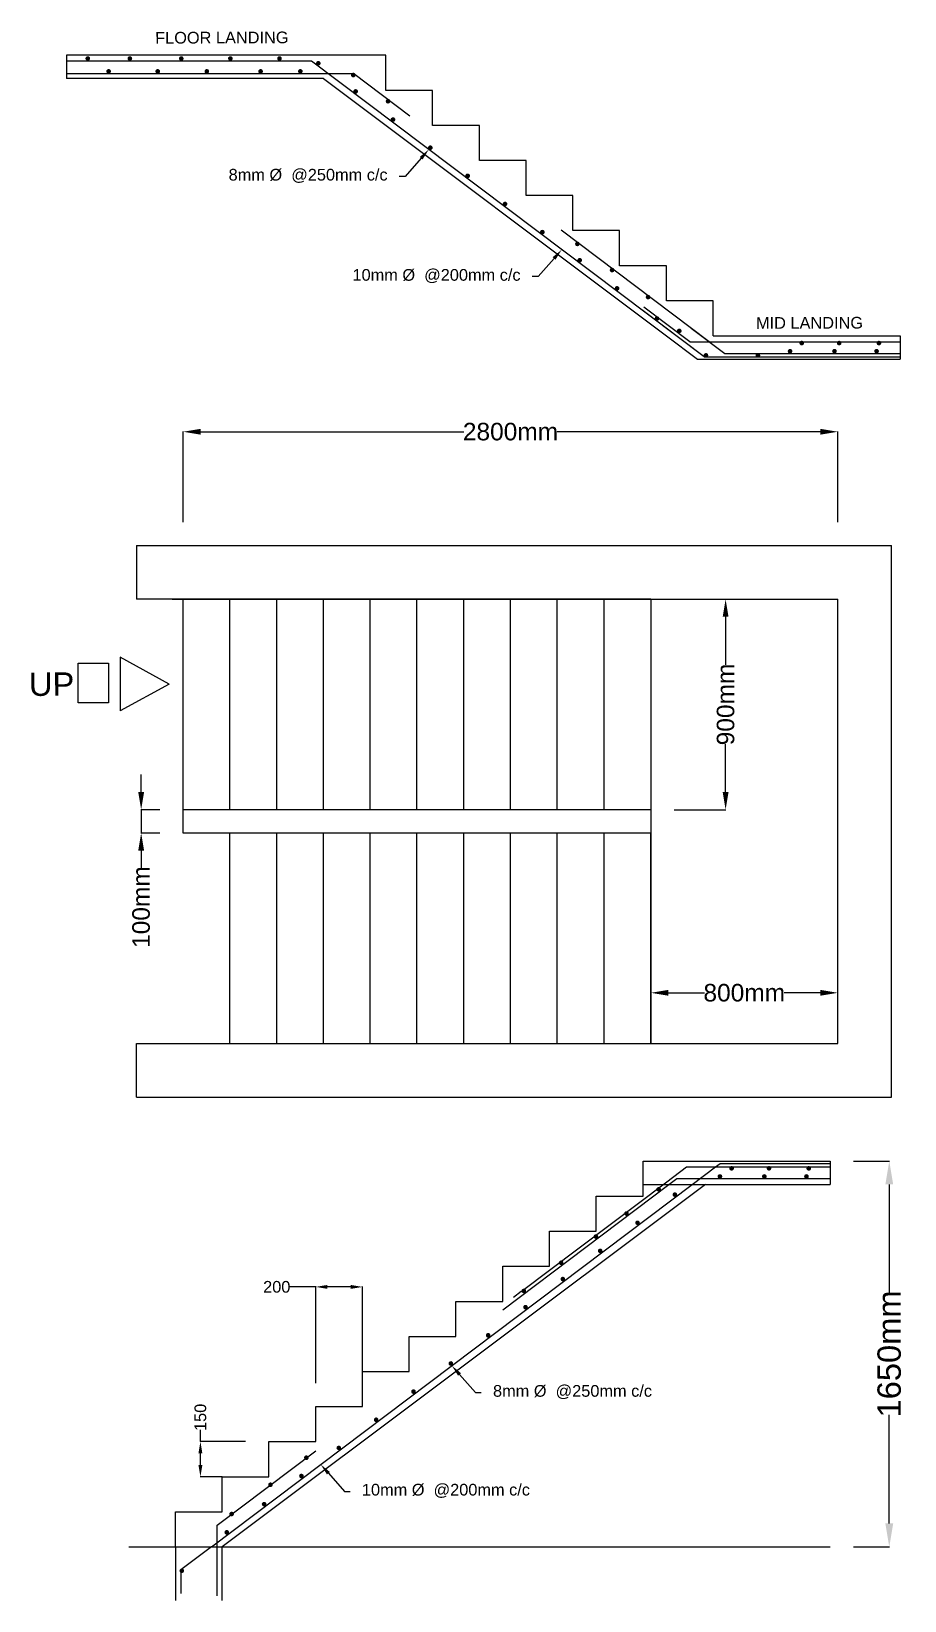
# Model space of a CAD drawing. Header units: millimetres. Extents: x 0 to 454357, y 0 to 194260.
# Drawn here: x 164710 to 168446, y 150290 to 157002 of the extents above; entities that cross this region are included whole.
import ezdxf
from ezdxf import colors
from ezdxf.entities.mleader import LeaderData, LeaderLine
from ezdxf.math import Vec2, Vec3

# ---------------------------------------------------------------- set-up
doc = ezdxf.new("R2010")
doc.units = ezdxf.units.MM
doc.styles.get("Standard").update_dxf_attribs({"font": 'arial.ttf'})
doc.dimstyles.new('ISO-25', dxfattribs={"dimtxt": 100, "dimasz": 100, "dimexe": 1.25, "dimexo": 100, "dimgap": 1, "dimtad": 0, "dimdec": 0, "dimtxsty": 'Standard', "dimcen": 2.5, "dimadec": 0, "dimazin": 0, "dimtfac": 1, "dimtdec": 0, "dimtmove": 0, "dimatfit": 3, "dimfxl": 1, "dimarcsym": 0})

msp = doc.modelspace()

# ---------------------------------------------------------------- texts
for s, height, p in [('FLOOR LANDING', 50, (165240, 156950)), ('MID LANDING', 50, (167810, 155730)), ('UP', 100, (164700, 154160))]:
    msp.add_text(s, height=height, rotation=0.17556).set_placement(p)

# ---------------------------------------------------------------- blocks, each defined once
blk = doc.blocks.new('*D87')
at = {"color": 0, "lineweight": -2, "transparency": 16777216}
for p, q in [((167359.8, 152773.3), (167359.8, 152891.2)), ((167434.8, 152890), (167589.6, 152890)), ((168084.8, 152890), (167930, 152890)), ((168159.8, 152773.3), (168159.8, 152891.2))]:
    blk.add_line(p, q, dxfattribs=at)
at = {"color": 0, "transparency": 16777216}
for points in [[(167434.8, 152902.5), (167434.8, 152877.5), (167359.8, 152890)], [(168084.8, 152902.5), (168084.8, 152877.5), (168159.8, 152890)]]:
    blk.add_solid(points, dxfattribs=at)
at = {"layer": 'Defpoints', "color": 0, "transparency": 16777216}
for p in [(168159.8, 152890), (167359.8, 152673.3), (168159.8, 152673.3)]:
    blk.add_point(p, dxfattribs=at)
at = {"color": 0, "transparency": 16777216, "insert": (167759.8, 152890), "char_height": 75, "attachment_point": 5}
blk.add_mtext('800mm', dxfattribs=at)
blk = doc.blocks.new('*D88')
at = {"color": 0, "lineweight": -2, "transparency": 16777216}
for p, q in [((165180, 153748.3), (165180, 153823.3)), ((165259.8, 153673.3), (165178.8, 153673.3)), ((165180, 153673.3), (165180, 153573.3)), ((165259.8, 153573.3), (165178.8, 153573.3)), ((165180, 153498.3), (165180, 153423.3))]:
    blk.add_line(p, q, dxfattribs=at)
at = {"color": 0, "transparency": 16777216}
for points in [[(165167.5, 153748.3), (165192.5, 153748.3), (165180, 153673.3)], [(165167.5, 153498.3), (165192.5, 153498.3), (165180, 153573.3)]]:
    blk.add_solid(points, dxfattribs=at)
at = {"layer": 'Defpoints', "color": 0, "transparency": 16777216}
for p in [(165359.8, 153673.3), (165180, 153573.3), (165359.8, 153573.3)]:
    blk.add_point(p, dxfattribs=at)
at = {"color": 0, "transparency": 16777216, "insert": (165180, 153256.7), "char_height": 75, "attachment_point": 5, "rotation": 90}
blk.add_mtext('100mm', dxfattribs=at)
blk = doc.blocks.new('*D89')
at = {"color": 0, "lineweight": -2, "transparency": 16777216}
for p, q in [((167459.8, 154573.3), (167681.3, 154573.3)), ((167680, 154498.3), (167680, 154293.5)), ((167680, 153748.3), (167680, 153953.2)), ((167459.8, 153673.3), (167681.3, 153673.3))]:
    blk.add_line(p, q, dxfattribs=at)
at = {"color": 0, "transparency": 16777216}
for points in [[(167667.5, 154498.3), (167692.5, 154498.3), (167680, 154573.3)], [(167667.5, 153748.3), (167692.5, 153748.3), (167680, 153673.3)]]:
    blk.add_solid(points, dxfattribs=at)
at = {"layer": 'Defpoints', "color": 0, "transparency": 16777216}
for p in [(167359.8, 154573.3), (167680, 154573.3), (167359.8, 153673.3)]:
    blk.add_point(p, dxfattribs=at)
at = {"color": 0, "transparency": 16777216, "insert": (167680, 154123.3), "char_height": 75, "attachment_point": 5, "rotation": 90}
blk.add_mtext('900mm', dxfattribs=at)
blk = doc.blocks.new('*D90')
at = {"color": 0, "lineweight": -2, "transparency": 16777216}
for p, q in [((165359.8, 154903.3), (165359.8, 155291.2)), ((165434.8, 155290), (166559.9, 155290)), ((168084.8, 155290), (166959.7, 155290)), ((168159.8, 154903.3), (168159.8, 155291.2))]:
    blk.add_line(p, q, dxfattribs=at)
at = {"color": 0, "transparency": 16777216}
for points in [[(165434.8, 155302.5), (165434.8, 155277.5), (165359.8, 155290)], [(168084.8, 155302.5), (168084.8, 155277.5), (168159.8, 155290)]]:
    blk.add_solid(points, dxfattribs=at)
at = {"layer": 'Defpoints', "color": 0, "transparency": 16777216}
for p in [(165359.8, 155290), (165359.8, 154803.3), (168159.8, 154803.3)]:
    blk.add_point(p, dxfattribs=at)
at = {"color": 0, "transparency": 16777216, "insert": (166759.8, 155290), "char_height": 75, "attachment_point": 5}
blk.add_mtext('2800mm', dxfattribs=at)
blk = doc.blocks.new('*D91')
at = {"color": 0, "lineweight": -2, "transparency": 16777216}
for p, q in [((168226.7, 152170.2), (168381.3, 152170.2)), ((168380, 152070.2), (168380, 151605.9)), ((168380, 150620.2), (168380, 151084.6)), ((168226.7, 150520.2), (168381.3, 150520.2))]:
    blk.add_line(p, q, dxfattribs=at)
at = {"color": 0, "transparency": 16777216}
for points in [[(168363.3, 152070.2), (168396.7, 152070.2), (168380, 152170.2)], [(168363.3, 150620.2), (168396.7, 150620.2), (168380, 150520.2)]]:
    blk.add_solid(points, dxfattribs=at)
at = {"layer": 'Defpoints', "color": 0, "transparency": 16777216}
for p in [(168126.7, 152170.2), (168126.7, 150520.2), (168380, 150520.2)]:
    blk.add_point(p, dxfattribs=at)
at = {"color": 0, "transparency": 16777216, "insert": (168380, 151345.2), "char_height": 100, "attachment_point": 5, "rotation": 90}
blk.add_mtext('1650mm', dxfattribs=at)
blk = doc.blocks.new('*D92')
at = {"color": 0, "lineweight": -2, "transparency": 16777216}
for p, q in [((165626.7, 150970.2), (165432.2, 150970.2)), ((165433.5, 150970.2), (165433.5, 151020.2)), ((165433.5, 150870.2), (165433.5, 150920.2)), ((165526.7, 150820.2), (165432.2, 150820.2))]:
    blk.add_line(p, q, dxfattribs=at)
at = {"color": 0, "transparency": 16777216}
for points in [[(165425.1, 150920.2), (165441.8, 150920.2), (165433.5, 150970.2)], [(165425.1, 150870.2), (165441.8, 150870.2), (165433.5, 150820.2)]]:
    blk.add_solid(points, dxfattribs=at)
at = {"layer": 'Defpoints', "color": 0, "transparency": 16777216}
for p in [(165433.5, 150970.2), (165726.7, 150970.2), (165626.7, 150820.2)]:
    blk.add_point(p, dxfattribs=at)
at = {"color": 0, "transparency": 16777216, "insert": (165433.5, 151074), "char_height": 50, "attachment_point": 5, "rotation": 90}
blk.add_mtext('150', dxfattribs=at)
blk = doc.blocks.new('*D93')
at = {"color": 0, "lineweight": -2, "transparency": 16777216}
for p, q in [((165926.7, 151632.1), (165816.6, 151632.1)), ((165926.7, 151220.2), (165926.7, 151633.3)), ((166076.7, 151632.1), (165976.7, 151632.1)), ((166126.7, 151220.2), (166126.7, 151633.3))]:
    blk.add_line(p, q, dxfattribs=at)
at = {"color": 0, "transparency": 16777216}
for points in [[(165976.7, 151640.4), (165976.7, 151623.7), (165926.7, 151632.1)], [(166076.7, 151640.4), (166076.7, 151623.7), (166126.7, 151632.1)]]:
    blk.add_solid(points, dxfattribs=at)
at = {"layer": 'Defpoints', "color": 0, "transparency": 16777216}
for p in [(166126.7, 151632.1), (165926.7, 151120.2), (166126.7, 151120.2)]:
    blk.add_point(p, dxfattribs=at)
at = {"color": 0, "transparency": 16777216, "insert": (165760, 151632.1), "char_height": 50, "attachment_point": 5}
blk.add_mtext('200', dxfattribs=at)

# ---------------------------------------------------------------- dimensions: what is measured, and where the dimension line sits
for base, p1, p2, picture, middle in [((165359.8, 155290), (168159.8, 154803.3), (165359.8, 154803.3), '*D90', (166759.8, 155290)), ((168159.8, 152890), (167359.8, 152673.3), (168159.8, 152673.3), '*D87', (167759.8, 152890))]:
    dim = msp.add_linear_dim(base=base, p1=p1, p2=p2, text='<>mm', dimstyle='ISO-25', override={"dimtxt": 75, "dimasz": 75})
    dim.commit()
    dim.dimension.update_dxf_attribs({"geometry": picture, "text_midpoint": middle})
for base, p1, p2, picture, middle in [((167680, 154573.3), (167359.8, 153673.3), (167359.8, 154573.3), '*D89', (167680, 154123.3)), ((165180, 153573.3), (165359.8, 153673.3), (165359.8, 153573.3), '*D88', (165180, 153256.7))]:
    dim = msp.add_linear_dim(base=base, p1=p1, p2=p2, angle=270, text='<>mm', dimstyle='ISO-25', override={"dimtxt": 75, "dimasz": 75})
    dim.commit()
    dim.dimension.update_dxf_attribs({"geometry": picture, "text_midpoint": middle})
dim = msp.add_linear_dim(base=(168380, 150520.2), p1=(168126.7, 152170.2), p2=(168126.7, 150520.2), angle=90, text='<>mm', dimstyle='ISO-25')
dim.commit()
dim.dimension.update_dxf_attribs({"geometry": '*D91', "text_midpoint": (168380, 151345.2)})
dim = msp.add_linear_dim(base=(166126.7, 151632.1), p1=(165926.7, 151120.2), p2=(166126.7, 151120.2), dimstyle='ISO-25', override={"dimtxt": 50, "dimasz": 50})
dim.commit()
dim.dimension.update_dxf_attribs({"geometry": '*D93', "text_midpoint": (165760, 151632.1), "dimtype": 160})
dim = msp.add_linear_dim(base=(165433.5, 150970.2), p1=(165626.7, 150820.2), p2=(165726.7, 150970.2), angle=90, dimstyle='ISO-25', override={"dimtxt": 50, "dimasz": 50})
dim.commit()
dim.dimension.update_dxf_attribs({"geometry": '*D92', "text_midpoint": (165433.5, 151074), "dimtype": 160})

# ---------------------------------------------------------------- hatches: boundary and pattern name
h = msp.add_hatch(color=256)
h.dxf.hatch_style = 1
h.paths.add_polyline_path([(164943.7, 156892.5, -1), (164959.7, 156880.4, -1)])
h = msp.add_hatch(color=256)
h.dxf.hatch_style = 1
h.paths.add_polyline_path([(165123.7, 156892.5, -1), (165139.7, 156880.4, -1)])
h = msp.add_hatch(color=256)
h.dxf.hatch_style = 1
h.paths.add_polyline_path([(165343.7, 156892.5, -1), (165359.7, 156880.4, -1)])
h = msp.add_hatch(color=256)
h.dxf.hatch_style = 1
h.paths.add_polyline_path([(165553.7, 156892.5, -1), (165569.7, 156880.4, -1)])
h = msp.add_hatch(color=256)
h.dxf.hatch_style = 1
h.paths.add_polyline_path([(165763.7, 156892.5, -1), (165779.7, 156880.4, -1)])
h = msp.add_hatch(color=256)
h.dxf.hatch_style = 1
h.paths.add_polyline_path([(165929.8, 156872, -1), (165945.8, 156860, -1)])
h = msp.add_hatch(color=256)
h.dxf.hatch_style = 1
h.paths.add_polyline_path([(165032.9, 156837.5, -1), (165048.9, 156825.4, -1)])
h = msp.add_hatch(color=256)
h.dxf.hatch_style = 1
h.paths.add_polyline_path([(165242.9, 156837.5, -1), (165258.9, 156825.4, -1)])
h = msp.add_hatch(color=256)
h.dxf.hatch_style = 1
h.paths.add_polyline_path([(165452.9, 156837.5, -1), (165468.9, 156825.4, -1)])
h = msp.add_hatch(color=256)
h.dxf.hatch_style = 1
h.paths.add_polyline_path([(165682.9, 156837.5, -1), (165698.9, 156825.4, -1)])
h = msp.add_hatch(color=256)
h.dxf.hatch_style = 1
h.paths.add_polyline_path([(165852.9, 156837.5, -1), (165868.9, 156825.4, -1)])
h = msp.add_hatch(color=256)
h.dxf.hatch_style = 1
h.paths.add_polyline_path([(166079.5, 156821.5, -1), (166095.5, 156809.5, -1)])
h = msp.add_hatch(color=256)
h.dxf.hatch_style = 1
h.paths.add_polyline_path([(166089.5, 156751.7, -1), (166105.5, 156739.6, -1)])
h = msp.add_hatch(color=256)
h.dxf.hatch_style = 1
h.paths.add_polyline_path([(166228, 156709.6, -1), (166244, 156697.6, -1)])
h = msp.add_hatch(color=256)
h.dxf.hatch_style = 1
h.paths.add_polyline_path([(166249.3, 156631.3, -1), (166265.2, 156619.3, -1)])
h = msp.add_hatch(color=256)
h.dxf.hatch_style = 1
h.paths.add_polyline_path([(166409, 156510.9, -1), (166425, 156498.9, -1)])
h = msp.add_hatch(color=256)
h.dxf.hatch_style = 1
h.paths.add_polyline_path([(166568.7, 156390.6, -1), (166584.7, 156378.5, -1)])
h = msp.add_hatch(color=256)
h.dxf.hatch_style = 1
h.paths.add_polyline_path([(166728.4, 156270.2, -1), (166744.4, 156258.2, -1)])
h = msp.add_hatch(color=256)
h.dxf.hatch_style = 1
h.paths.add_polyline_path([(166888.2, 156149.8, -1), (166904.1, 156137.8, -1)])
h = msp.add_hatch(color=256)
h.dxf.hatch_style = 1
h.paths.add_polyline_path([(167037.9, 156099.3, -1), (167053.9, 156087.3, -1)])
h = msp.add_hatch(color=256)
h.dxf.hatch_style = 1
h.paths.add_polyline_path([(167047.9, 156029.5, -1), (167063.9, 156017.4, -1)])
h = msp.add_hatch(color=256)
h.dxf.hatch_style = 1
h.paths.add_polyline_path([(167186.4, 155987.4, -1), (167202.3, 155975.4, -1)])
h = msp.add_hatch(color=256)
h.dxf.hatch_style = 1
h.paths.add_polyline_path([(167186.5, 155987.6, -1), (167202.5, 155975.6, -1)])
h = msp.add_hatch(color=256)
h.dxf.hatch_style = 1
h.paths.add_polyline_path([(167207.6, 155909.1, -1), (167223.6, 155897.1, -1)])
h = msp.add_hatch(color=256)
h.dxf.hatch_style = 1
h.paths.add_polyline_path([(167340.2, 155871.8, -1), (167356.2, 155859.8, -1)])
h = msp.add_hatch(color=256)
h.dxf.hatch_style = 1
h.paths.add_polyline_path([(167378.5, 155780.3, -1), (167394.5, 155768.3, -1)])
h = msp.add_hatch(color=256)
h.dxf.hatch_style = 1
h.paths.add_polyline_path([(167473.8, 155727.3, -1), (167489.8, 155715.3, -1)])
h = msp.add_hatch(color=256)
h.dxf.hatch_style = 1
h.paths.add_polyline_path([(168013.6, 155675.2, 1), (167997.6, 155663.2, 1)])
h = msp.add_hatch(color=256)
h.dxf.hatch_style = 1
h.paths.add_polyline_path([(168173.6, 155675.2, 1), (168157.6, 155663.2, 1)])
h = msp.add_hatch(color=256)
h.dxf.hatch_style = 1
h.paths.add_polyline_path([(168343.6, 155675.2, 1), (168327.6, 155663.2, 1)])
h = msp.add_hatch(color=256)
h.dxf.hatch_style = 1
h.paths.add_polyline_path([(167587.8, 155622.6, -1), (167603.7, 155610.6, -1)])
h = msp.add_hatch(color=256)
h.dxf.hatch_style = 1
h.paths.add_polyline_path([(167810.1, 155622.6, -1), (167826.1, 155610.6, -1)])
h = msp.add_hatch(color=256)
h.dxf.hatch_style = 1
h.paths.add_polyline_path([(167963.6, 155640.5, 1), (167947.6, 155628.4, 1)])
h = msp.add_hatch(color=256)
h.dxf.hatch_style = 1
h.paths.add_polyline_path([(168153.6, 155640.5, 1), (168137.6, 155628.4, 1)])
h = msp.add_hatch(color=256)
h.dxf.hatch_style = 1
h.paths.add_polyline_path([(168333.6, 155640.5, 1), (168317.6, 155628.4, 1)])
h = msp.add_hatch(color=256)
h.dxf.hatch_style = 1
h.paths.add_polyline_path([(167663.6, 152110.5, 1), (167647.6, 152098.4, 1)])
h = msp.add_hatch(color=256)
h.dxf.hatch_style = 1
h.paths.add_polyline_path([(167713.6, 152145.2, 1), (167697.6, 152133.2, 1)])
h = msp.add_hatch(color=256)
h.dxf.hatch_style = 1
h.paths.add_polyline_path([(167853.6, 152110.5, 1), (167837.6, 152098.4, 1)])
h = msp.add_hatch(color=256)
h.dxf.hatch_style = 1
h.paths.add_polyline_path([(167873.6, 152145.2, 1), (167857.6, 152133.2, 1)])
h = msp.add_hatch(color=256)
h.dxf.hatch_style = 1
h.paths.add_polyline_path([(168033.6, 152110.5, 1), (168017.6, 152098.4, 1)])
h = msp.add_hatch(color=256)
h.dxf.hatch_style = 1
h.paths.add_polyline_path([(168043.6, 152145.2, 1), (168027.6, 152133.2, 1)])
h = msp.add_hatch(color=256)
h.dxf.hatch_style = 1
h.paths.add_polyline_path([(167401.4, 152055.4, 1), (167385.4, 152043.4, 1)])
h = msp.add_hatch(color=256)
h.dxf.hatch_style = 1
h.paths.add_polyline_path([(167471, 152032.7, 1), (167455, 152020.7, 1)])
h = msp.add_hatch(color=256)
h.dxf.hatch_style = 1
h.paths.add_polyline_path([(167264, 151951.9, 1), (167248.1, 151939.9, 1)])
h = msp.add_hatch(color=256)
h.dxf.hatch_style = 1
h.paths.add_polyline_path([(167311.2, 151912.4, 1), (167295.3, 151900.3, 1)])
h = msp.add_hatch(color=256)
h.dxf.hatch_style = 1
h.paths.add_polyline_path([(167133.1, 151853.2, 1), (167117.1, 151841.2, 1)])
h = msp.add_hatch(color=256)
h.dxf.hatch_style = 1
h.paths.add_polyline_path([(167151.5, 151792, 1), (167135.5, 151780, 1)])
h = msp.add_hatch(color=256)
h.dxf.hatch_style = 1
h.paths.add_polyline_path([(166984.5, 151741.3, 1), (166968.5, 151729.3, 1)])
h = msp.add_hatch(color=256)
h.dxf.hatch_style = 1
h.paths.add_polyline_path([(166991.8, 151671.7, 1), (166975.8, 151659.6, 1)])
h = msp.add_hatch(color=256)
h.dxf.hatch_style = 1
h.paths.add_polyline_path([(166824.8, 151620.9, 1), (166808.8, 151608.9, 1)])
h = msp.add_hatch(color=256)
h.dxf.hatch_style = 1
h.paths.add_polyline_path([(166832.1, 151551.3, 1), (166816.1, 151539.3, 1)])
h = msp.add_hatch(color=256)
h.dxf.hatch_style = 1
h.paths.add_polyline_path([(166672.3, 151430.9, 1), (166656.4, 151418.9, 1)])
h = msp.add_hatch(color=256)
h.dxf.hatch_style = 1
h.paths.add_polyline_path([(166512.6, 151310.6, 1), (166496.6, 151298.5, 1)])
h = msp.add_hatch(color=256)
h.dxf.hatch_style = 1
h.paths.add_polyline_path([(166352.9, 151190.2, 1), (166336.9, 151178.2, 1)])
h = msp.add_hatch(color=256)
h.dxf.hatch_style = 1
h.paths.add_polyline_path([(166193.2, 151069.8, 1), (166177.2, 151057.8, 1)])
h = msp.add_hatch(color=256)
h.dxf.hatch_style = 1
h.paths.add_polyline_path([(165894.8, 150907.6, 1), (165878.8, 150895.6, 1)])
h = msp.add_hatch(color=256)
h.dxf.hatch_style = 1
h.paths.add_polyline_path([(166033.4, 150949.5, 1), (166017.5, 150937.4, 1)])
h = msp.add_hatch(color=256)
h.dxf.hatch_style = 1
h.paths.add_polyline_path([(165873.7, 150829.1, 1), (165857.7, 150817.1, 1)])
h = msp.add_hatch(color=256)
h.dxf.hatch_style = 1
h.paths.add_polyline_path([(165741.1, 150791.8, 1), (165725.2, 150779.8, 1)])
h = msp.add_hatch(color=256)
h.dxf.hatch_style = 1
h.paths.add_polyline_path([(165714, 150708.7, 1), (165698, 150696.7, 1)])
h = msp.add_hatch(color=256)
h.dxf.hatch_style = 1
h.paths.add_polyline_path([(165575, 150666.7, 1), (165559.1, 150654.6, 1)])
h = msp.add_hatch(color=256)
h.dxf.hatch_style = 1
h.paths.add_polyline_path([(165554.2, 150588.4, 1), (165538.3, 150576.3, 1)])
h = msp.add_hatch(color=256)
h.dxf.hatch_style = 1
h.paths.add_polyline_path([(165361.7, 150423.8, 1), (165345.8, 150411.8, 1)])

# ---------------------------------------------------------------- linework, layer by layer
for p, q in [((166026.7, 156900.2), (164860, 156900.2)), ((164860, 156900.2), (164860, 156800.2)), ((165908.9, 156875.2), (164860, 156875.2)), ((167587.6, 155610.2), (165908.9, 156875.2)), ((166090.3, 156820.2), (164860, 156820.2)), ((165960, 156800.2), (164860, 156800.2)), ((166328.8, 156640.5), (166090.3, 156820.2)), ((167609.7, 155675.2), (166976, 156152.7)), ((167587.6, 155610.2), (167320.9, 155811.2)), ((167526.3, 155675.2), (167329.9, 155823.2)), ((167532.6, 155733.4), (167676.1, 155625.2)), ((167526.3, 155675.2), (168426.7, 155675.2)), ((167626.7, 155700.2), (168426.7, 155700.2)), ((167626.7, 155700.2), (168426.7, 155700.2)), ((168426.7, 155700.2), (168426.7, 155600.2)), ((167559.4, 155600.2), (168426.7, 155600.2)), ((167587.6, 155610.2), (168426.7, 155610.2)), ((167676.1, 155625.2), (168426.7, 155625.2)), ((167737.6, 155600.2), (167774.6, 155600.2)), ((165159.8, 154803.3), (168389.8, 154803.3)), ((165159.8, 154803.3), (165159.8, 154573.3)), ((168389.8, 152443.3), (168389.8, 154803.3)), ((167359.8, 154573.3), (165159.8, 154573.3)), ((165312.3, 154573.3), (168159.8, 154573.3)), ((165359.8, 153573.3), (165359.8, 154573.3)), ((165559.8, 153673.3), (165559.8, 154573.3)), ((165759.8, 153673.3), (165759.8, 154573.3)), ((165959.8, 153673.3), (165959.8, 154573.3)), ((166159.8, 153673.3), (166159.8, 154573.3)), ((166359.8, 153673.3), (166359.8, 154573.3)), ((166559.8, 153673.3), (166559.8, 154573.3)), ((166759.8, 153673.3), (166759.8, 154573.3)), ((166959.8, 153673.3), (166959.8, 154573.3)), ((167159.8, 153673.3), (167159.8, 154573.3)), ((167359.8, 154573.3), (167359.8, 152673.3)), ((168159.8, 152673.3), (168159.8, 154573.3)), ((165089.8, 154325.8), (165089.8, 154095.8)), ((165300, 154210.8), (165089.8, 154325.8)), ((165300, 154210.8), (165089.8, 154095.8)), ((167359.8, 153673.3), (165359.8, 153673.3)), ((167359.8, 153573.3), (165359.8, 153573.3)), ((165559.8, 152673.3), (165559.8, 153573.3)), ((165759.8, 152673.3), (165759.8, 153573.3)), ((165959.8, 152673.3), (165959.8, 153573.3)), ((166159.8, 152673.3), (166159.8, 153573.3)), ((166359.8, 152673.3), (166359.8, 153573.3)), ((166559.8, 152673.3), (166559.8, 153573.3)), ((166759.8, 152673.3), (166759.8, 153573.3)), ((166959.8, 152673.3), (166959.8, 153573.3)), ((167159.8, 152673.3), (167159.8, 153573.3)), ((167359.8, 152673.3), (167359.8, 153573.3)), ((165159.8, 152673.3), (168159.8, 152673.3)), ((165159.8, 152443.3), (165159.8, 152673.3)), ((165159.8, 152443.3), (168389.8, 152443.3)), ((167326.7, 152170.2), (168126.7, 152170.2)), ((168126.7, 152170.2), (168126.7, 152070.2)), ((167428.6, 152082.2), (167512.2, 152145.2)), ((167512.2, 152145.2), (168126.7, 152145.2)), ((167537.3, 152070.2), (167636.9, 152145.2)), ((167636.9, 152145.2), (167656.8, 152160.2)), ((167656.8, 152160.2), (168126.7, 152160.2)), ((165480.4, 150520.2), (167537.3, 152070.2)), ((167593.3, 152070.2), (165526.7, 150520.2)), ((166726.7, 151534.5), (167437.6, 152070.2)), ((166805.5, 151612.7), (167428.6, 152082.2)), ((167326.7, 152070.2), (168126.7, 152070.2)), ((167437.6, 152070.2), (167470.8, 152095.2)), ((167437.6, 152070.2), (167474.6, 152070.2)), ((167470.8, 152095.2), (168126.7, 152095.2)), ((166805.5, 151612.7), (166772, 151587.4)), ((165504.7, 150613.6), (165926.7, 150931.6)), ((165504.7, 150310), (165504.7, 150613.6)), ((165326.7, 150520.2), (168126.7, 150520.2)), ((165326.7, 150520.2), (165526.7, 150520.2)), ((165326.7, 150520.2), (165326.7, 150290.2)), ((165480.4, 150520.2), (165349.1, 150421.2)), ((165526.7, 150290.2), (165526.7, 150520.2)), ((165349.1, 150421.2), (165349.1, 150320))]:
    msp.add_line(p, q)
for points in [[(166226.7, 156750.2), (166226.7, 156900.2), (166026.7, 156900.2)], [(165960, 156800.2), (167426.7, 155700.2), (167559.4, 155600.2)], [(166426.7, 156600.2), (166426.7, 156750.2), (166226.7, 156750.2)], [(166626.7, 156450.2), (166626.7, 156600.2), (166426.7, 156600.2)], [(166826.7, 156300.2), (166826.7, 156450.2), (166626.7, 156450.2)], [(167026.7, 156150.2), (167026.7, 156300.2), (166826.7, 156300.2)], [(167226.7, 156000.2), (167226.7, 156150.2), (167026.7, 156150.2)], [(167426.7, 155850.2), (167426.7, 156000.2), (167226.7, 156000.2)], [(167626.7, 155700.2), (167626.7, 155850.2), (167426.7, 155850.2)], [(167126.7, 152020.2), (167326.7, 152020.2), (167326.7, 152170.2)], [(166926.7, 151870.2), (167126.7, 151870.2), (167126.7, 152020.2)], [(166726.7, 151720.2), (166926.7, 151720.2), (166926.7, 151870.2)], [(166526.7, 151570.2), (166726.7, 151570.2), (166726.7, 151720.2)], [(166326.7, 151420.2), (166526.7, 151420.2), (166526.7, 151570.2)], [(166126.7, 151270.2), (166326.7, 151270.2), (166326.7, 151420.2)], [(165926.7, 151120.2), (166126.7, 151120.2), (166126.7, 151270.2)], [(165726.7, 150970.2), (165926.7, 150970.2), (165926.7, 151120.2)], [(165526.7, 150820.2), (165726.7, 150820.2), (165726.7, 150970.2)], [(165326.7, 150670.2), (165526.7, 150670.2), (165526.7, 150820.2)], [(165126.7, 150520.2), (165326.7, 150520.2), (165326.7, 150670.2)]]:
    msp.add_lwpolyline(points)
msp.add_lwpolyline([(164910, 154300), (165040, 154300), (165040, 154130), (164910, 154130)], close=True)

msp.set_redraw_order([(e.dxf.handle, doc.entitydb.next_handle()) for e in msp.query("TEXT MTEXT ATTDEF DIMENSION ARC_DIMENSION")])  # texts and dimensions are drawn at this point

# ---------------------------------------------------------------- leaders
ml = msp.add_multileader_mtext('Standard')
ml.set_content('8mm Ø  @250mm c/c', color=256)
ml.set_leader_properties()
ml.build(insert=Vec2(0, 0))
ml.multileader.update_dxf_attribs({"dogleg_length": 25, "arrow_head_size": 50})
ctx = ml.context
ctx.base_point, ctx.char_height, ctx.arrow_head_size, ctx.landing_gap_size, ctx.plane_origin = Vec3(165507.5, 156382.1), 50, 50, 50, Vec3(166410.4, 156497.3)
ctx.text_align_type = 2
notes = []
notes.append((ctx, [(0, (1, 1, 0), (166309.3, 156382.1), (-1, 0), 25, [(0, [(166410.4, 156497.3)], 0, [])])]))
ctx.mtext.insert, ctx.mtext.alignment, ctx.mtext.flow_direction = Vec3(166234.3, 156414.4), 3, 5
ml = msp.add_multileader_mtext('Standard')
ml.set_content('10mm Ø  @200mm c/c', color=256)
ml.set_leader_properties()
ml.build(insert=Vec2(0, 0))
ml.multileader.update_dxf_attribs({"dogleg_length": 25, "arrow_head_size": 50})
ctx = ml.context
ctx.base_point, ctx.char_height, ctx.arrow_head_size, ctx.landing_gap_size, ctx.plane_origin = Vec3(166042.1, 155953.6), 50, 50, 50, Vec3(166979.1, 156068.8)
ctx.text_align_type = 2
notes.append((ctx, [(0, (1, 1, 0), (166878, 155953.6), (-1, 0), 25, [(0, [(166979.1, 156068.8)], 0, [])])]))
ctx.mtext.insert, ctx.mtext.alignment, ctx.mtext.flow_direction = Vec3(166803, 155985.9), 3, 5
ml = msp.add_multileader_mtext('Standard')
ml.set_content('8mm Ø  @250mm c/c', color=256)
ml.set_leader_properties()
ml.build(insert=Vec2(0, 0))
ml.multileader.update_dxf_attribs({"dogleg_length": 25, "arrow_head_size": 50})
ctx = ml.context
ctx.base_point, ctx.char_height, ctx.arrow_head_size, ctx.landing_gap_size, ctx.plane_origin = Vec3(166635, 151180), 50, 50, 50, Vec3(166508.9, 151295.2)
notes.append((ctx, [(0, (1, 1, 0), (166610, 151180), (1, 0), 25, [(0, [(166508.9, 151295.2)], 0, [])])]))
ctx.mtext.insert, ctx.mtext.flow_direction = Vec3(166685, 151212.3), 5
ml = msp.add_multileader_mtext('Standard')
ml.set_content('10mm Ø  @200mm c/c', color=256)
ml.set_leader_properties()
ml.build(insert=Vec2(0, 0))
ml.multileader.update_dxf_attribs({"dogleg_length": 25, "arrow_head_size": 50})
ctx = ml.context
ctx.base_point, ctx.char_height, ctx.arrow_head_size, ctx.landing_gap_size, ctx.plane_origin = Vec3(166074.2, 150757.4), 50, 50, 50, Vec3(165948, 150872.6)
notes.append((ctx, [(0, (1, 1, 0), (166049.2, 150757.4), (1, 0), 25, [(0, [(165948, 150872.6)], 0, [])])]))
ctx.mtext.insert, ctx.mtext.flow_direction = Vec3(166124.2, 150789.7), 5
for ctx, leaders in notes:
    for number, flags, end, landing, length, lines in leaders:
        leader = LeaderData()
        leader.index, (leader.has_last_leader_line, leader.has_dogleg_vector, leader.attachment_direction) = number, flags
        leader.last_leader_point, leader.dogleg_vector, leader.dogleg_length = Vec3(end), Vec3(landing), length
        for number, points, colour, breaks in lines:
            line = LeaderLine()
            line.index, line.vertices, line.color, line.breaks = number, Vec3.list(points), colors.encode_raw_color(colour), breaks
            leader.lines.append(line)
        ctx.leaders.append(leader)

doc.saveas('drawing.dxf')
